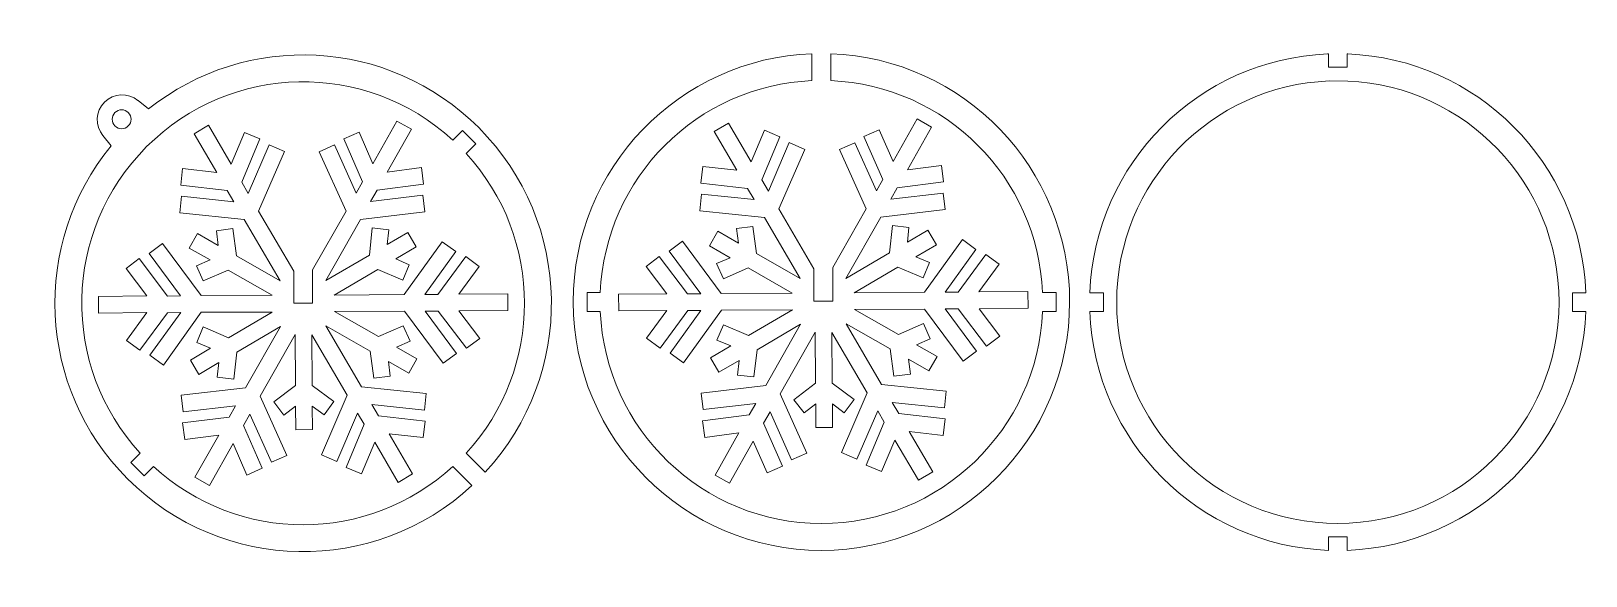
# Model space of a CAD drawing. Header units: centimetres. Extents: x -12.6 to 12.2, y -4.3 to 4.3.
import ezdxf

# ---------------------------------------------------------------- set-up
doc = ezdxf.new("R2010")
doc.units = ezdxf.units.CM
doc.header["$MEASUREMENT"] = 0
doc.layers.add('layer 1', color=7, linetype='Continuous')

msp = doc.modelspace()

# ---------------------------------------------------------------- linework, layer by layer
at = {"layer": 'layer 1', "color": 1, "lineweight": 9}
for points, knots in [([(-10.68453, 3.07868), (-9.1348, 4.3157), (-6.86975, 4.21704), (-5.43461, 2.78191), (-5.43461, 2.78191), (-3.9286, 1.2759), (-3.89417, -1.14409), (-5.33075, -2.69224), (-5.33075, -2.69224), (-5.33075, -2.69224), (-5.63326, -2.38974), (-5.63326, -2.38974), (-5.63326, -2.38974), (-4.39685, -1.04507), (-4.39719, 1.02805), (-5.6343, 2.37229), (-5.6343, 2.37229), (-5.6343, 2.37229), (-5.48022, 2.52637), (-5.48022, 2.52637), (-5.48022, 2.52637), (-5.48022, 2.52637), (-5.69235, 2.7385), (-5.69235, 2.7385), (-5.69235, 2.7385), (-5.69235, 2.7385), (-5.84653, 2.58432), (-5.84653, 2.58432), (-5.84653, 2.58432), (-7.22753, 3.85302), (-9.37607, 3.81826), (-10.71472, 2.4796), (-10.71472, 2.4796), (-12.05338, 1.14094), (-12.08815, -1.0076), (-10.81945, -2.38859), (-10.81945, -2.38859), (-10.81945, -2.38859), (-10.96795, -2.5371), (-10.96795, -2.5371), (-10.96795, -2.5371), (-10.96795, -2.5371), (-10.75582, -2.74923), (-10.75582, -2.74923), (-10.75582, -2.74923), (-10.75582, -2.74923), (-10.60742, -2.60083), (-10.60742, -2.60083), (-10.60742, -2.60083), (-9.26317, -3.83794), (-7.19006, -3.83828), (-5.84539, -2.60187), (-5.84539, -2.60187), (-5.84539, -2.60187), (-5.54288, -2.90437), (-5.54288, -2.90437), (-5.54288, -2.90437), (-7.09103, -4.34095), (-9.51103, -4.30652), (-11.01703, -2.80051), (-11.01703, -2.80051), (-12.46588, -1.35167), (-12.55252, 0.94301), (-11.27791, 2.4936), (-11.27791, 2.4936), (-11.27791, 2.4936), (-11.40962, 2.65586), (-11.40962, 2.65586), (-11.40962, 2.65586), (-11.40962, 2.65586), (-11.4096, 2.65589), (-11.4096, 2.65589), (-11.4096, 2.65589), (-11.53828, 2.81096), (-11.52998, 3.0414), (-11.38465, 3.18672), (-11.38465, 3.18672), (-11.23933, 3.33204), (-11.0089, 3.34034), (-10.85382, 3.21166), (-10.85382, 3.21166), (-10.85382, 3.21166), (-10.85138, 3.21411), (-10.85138, 3.21411), (-10.85138, 3.21411), (-10.85138, 3.21411), (-10.68453, 3.07868), (-10.68453, 3.07868)], [0, 0, 0, 0, 0.04347826, 0.04347826, 0.04347826, 0.04347826, 0.08695652, 0.08695652, 0.08695652, 0.08695652, 0.13043478, 0.13043478, 0.13043478, 0.13043478, 0.17391304, 0.17391304, 0.17391304, 0.17391304, 0.2173913, 0.2173913, 0.2173913, 0.2173913, 0.26086957, 0.26086957, 0.26086957, 0.26086957, 0.30434783, 0.30434783, 0.30434783, 0.30434783, 0.34782609, 0.34782609, 0.34782609, 0.34782609, 0.39130435, 0.39130435, 0.39130435, 0.39130435, 0.43478261, 0.43478261, 0.43478261, 0.43478261, 0.47826087, 0.47826087, 0.47826087, 0.47826087, 0.52173913, 0.52173913, 0.52173913, 0.52173913, 0.56521739, 0.56521739, 0.56521739, 0.56521739, 0.60869565, 0.60869565, 0.60869565, 0.60869565, 0.65217391, 0.65217391, 0.65217391, 0.65217391, 0.69565217, 0.69565217, 0.69565217, 0.69565217, 0.73913043, 0.73913043, 0.73913043, 0.73913043, 0.7826087, 0.7826087, 0.7826087, 0.7826087, 0.82608696, 0.82608696, 0.82608696, 0.82608696, 0.86956522, 0.86956522, 0.86956522, 0.86956522, 0.91304348, 0.91304348, 0.91304348, 0.91304348, 1, 1, 1, 1]), ([(0.0157, -3.93508), (2.19577, -3.93508), (3.96307, -2.16778), (3.96307, 0.01228), (3.96307, 0.01228), (3.96307, 2.1421), (2.27623, 3.87764), (0.1657, 3.95653), (0.1657, 3.95653), (0.1657, 3.95653), (0.1657, 3.52873), (0.1657, 3.52873), (0.1657, 3.52873), (1.9908, 3.45218), (3.45647, 1.98602), (3.53223, 0.16072), (3.53223, 0.16072), (3.53223, 0.16072), (3.75013, 0.16072), (3.75013, 0.16072), (3.75013, 0.16072), (3.75013, 0.16072), (3.75013, -0.13928), (3.75013, -0.13928), (3.75013, -0.13928), (3.75013, -0.13928), (3.53208, -0.13928), (3.53208, -0.13928), (3.53208, -0.13928), (3.45267, -2.0129), (1.90885, -3.50755), (0.0157, -3.50755), (0.0157, -3.50755), (-1.87745, -3.50755), (-3.42126, -2.0129), (-3.50068, -0.13928), (-3.50068, -0.13928), (-3.50068, -0.13928), (-3.7107, -0.13928), (-3.7107, -0.13928), (-3.7107, -0.13928), (-3.7107, -0.13928), (-3.7107, 0.16072), (-3.7107, 0.16072), (-3.7107, 0.16072), (-3.7107, 0.16072), (-3.50083, 0.16072), (-3.50083, 0.16072), (-3.50083, 0.16072), (-3.42507, 1.98602), (-1.95939, 3.45218), (-0.1343, 3.52873), (-0.1343, 3.52873), (-0.1343, 3.52873), (-0.1343, 3.95653), (-0.1343, 3.95653), (-0.1343, 3.95653), (-2.24482, 3.87764), (-3.93167, 2.1421), (-3.93167, 0.01228), (-3.93167, 0.01228), (-3.93167, -2.16778), (-2.16437, -3.93508), (0.0157, -3.93508)], [0, 0, 0, 0, 0.05882353, 0.05882353, 0.05882353, 0.05882353, 0.11764706, 0.11764706, 0.11764706, 0.11764706, 0.17647059, 0.17647059, 0.17647059, 0.17647059, 0.23529412, 0.23529412, 0.23529412, 0.23529412, 0.29411765, 0.29411765, 0.29411765, 0.29411765, 0.35294118, 0.35294118, 0.35294118, 0.35294118, 0.41176471, 0.41176471, 0.41176471, 0.41176471, 0.47058824, 0.47058824, 0.47058824, 0.47058824, 0.52941176, 0.52941176, 0.52941176, 0.52941176, 0.58823529, 0.58823529, 0.58823529, 0.58823529, 0.64705882, 0.64705882, 0.64705882, 0.64705882, 0.70588235, 0.70588235, 0.70588235, 0.70588235, 0.76470588, 0.76470588, 0.76470588, 0.76470588, 0.82352941, 0.82352941, 0.82352941, 0.82352941, 0.88235294, 0.88235294, 0.88235294, 0.88235294, 1, 1, 1, 1]), ([(4.28439, 0.15913), (4.36122, 2.21481), (6.00984, 3.86799), (8.06345, 3.9526), (8.06345, 3.9526), (8.06345, 3.9526), (8.06328, 3.95283), (8.06328, 3.95283), (8.06328, 3.95283), (8.06328, 3.95283), (8.06841, 3.95283), (8.06841, 3.95283), (8.06841, 3.95283), (8.06841, 3.95283), (8.07866, 3.95335), (8.07866, 3.95335), (8.07866, 3.95335), (8.07866, 3.95335), (8.07866, 3.74222), (8.07866, 3.74222), (8.07866, 3.74222), (8.07866, 3.74222), (8.37866, 3.74222), (8.37866, 3.74222), (8.37866, 3.74222), (8.37866, 3.74222), (8.37866, 3.95302), (8.37866, 3.95302), (8.37866, 3.95302), (8.37866, 3.95302), (8.38892, 3.95303), (8.38892, 3.95303), (8.38892, 3.95303), (10.44485, 3.8709), (12.09604, 2.21649), (12.17293, 0.15913), (12.17293, 0.15913), (12.17293, 0.15913), (11.96175, 0.15913), (11.96175, 0.15913), (11.96175, 0.15913), (11.96175, 0.15913), (11.96175, -0.14087), (11.96175, -0.14087), (11.96175, -0.14087), (11.96175, -0.14087), (12.17293, -0.14087), (12.17293, -0.14087), (12.17293, -0.14087), (12.09588, -2.20161), (10.43934, -3.85806), (8.37866, -3.93508), (8.37866, -3.93508), (8.37866, -3.93508), (8.37866, -3.7186), (8.37866, -3.7186), (8.37866, -3.7186), (8.37866, -3.7186), (8.07866, -3.7186), (8.07866, -3.7186), (8.07866, -3.7186), (8.07866, -3.7186), (8.07866, -3.93508), (8.07866, -3.93508), (8.07866, -3.93508), (6.01798, -3.85806), (4.36144, -2.20161), (4.28439, -0.14087), (4.28439, -0.14087), (4.28439, -0.14087), (4.50092, -0.14087), (4.50092, -0.14087), (4.50092, -0.14087), (4.50092, -0.14087), (4.50092, 0.15913), (4.50092, 0.15913), (4.50092, 0.15913), (4.50092, 0.15913), (4.28439, 0.15913), (4.28439, 0.15913)], [0, 0, 0, 0, 0.04761905, 0.04761905, 0.04761905, 0.04761905, 0.0952381, 0.0952381, 0.0952381, 0.0952381, 0.14285714, 0.14285714, 0.14285714, 0.14285714, 0.19047619, 0.19047619, 0.19047619, 0.19047619, 0.23809524, 0.23809524, 0.23809524, 0.23809524, 0.28571429, 0.28571429, 0.28571429, 0.28571429, 0.33333333, 0.33333333, 0.33333333, 0.33333333, 0.38095238, 0.38095238, 0.38095238, 0.38095238, 0.42857143, 0.42857143, 0.42857143, 0.42857143, 0.47619048, 0.47619048, 0.47619048, 0.47619048, 0.52380952, 0.52380952, 0.52380952, 0.52380952, 0.57142857, 0.57142857, 0.57142857, 0.57142857, 0.61904762, 0.61904762, 0.61904762, 0.61904762, 0.66666667, 0.66666667, 0.66666667, 0.66666667, 0.71428571, 0.71428571, 0.71428571, 0.71428571, 0.76190476, 0.76190476, 0.76190476, 0.76190476, 0.80952381, 0.80952381, 0.80952381, 0.80952381, 0.85714286, 0.85714286, 0.85714286, 0.85714286, 0.9047619, 0.9047619, 0.9047619, 0.9047619, 1, 1, 1, 1]), ([(8.38892, 3.52261), (8.38892, 3.52261), (8.08892, 3.52338), (8.08892, 3.52338), (8.08892, 3.52338), (6.21126, 3.44998), (4.71143, 1.90491), (4.71143, 0.00917), (4.71143, 0.00917), (4.71143, -1.9334), (6.28619, -3.50807), (8.22866, -3.50807), (8.22866, -3.50807), (10.17113, -3.50807), (11.74589, -1.9334), (11.74589, 0.00917), (11.74589, 0.00917), (11.74589, 1.89801), (10.25698, 3.43881), (8.38892, 3.52261)], [0, 0, 0, 0, 0.16666667, 0.16666667, 0.16666667, 0.16666667, 0.33333333, 0.33333333, 0.33333333, 0.33333333, 0.5, 0.5, 0.5, 0.5, 0.66666667, 0.66666667, 0.66666667, 0.66666667, 1, 1, 1, 1]), ([(-11.21913, 3.02119), (-11.1604, 3.07992), (-11.06518, 3.07992), (-11.00645, 3.02119), (-11.00645, 3.02119), (-10.94772, 2.96247), (-10.94772, 2.86724), (-11.00645, 2.80851), (-11.00645, 2.80851), (-11.06518, 2.74979), (-11.1604, 2.74979), (-11.21913, 2.80851), (-11.21913, 2.80851), (-11.27786, 2.86724), (-11.27786, 2.96247), (-11.21913, 3.02119)], [0, 0, 0, 0, 0.2, 0.2, 0.2, 0.2, 0.4, 0.4, 0.4, 0.4, 0.6, 0.6, 0.6, 0.6, 1, 1, 1, 1]), ([(-6.73469, 2.8867), (-6.73469, 2.8867), (-7.11662, 2.20888), (-7.11662, 2.20888), (-7.11662, 2.20888), (-7.11662, 2.20888), (-7.33582, 2.71074), (-7.33582, 2.71074), (-7.33582, 2.71074), (-7.33582, 2.71074), (-7.58092, 2.60458), (-7.58092, 2.60458), (-7.58092, 2.60458), (-7.58092, 2.60458), (-7.28125, 1.92098), (-7.28125, 1.92098), (-7.28125, 1.92098), (-7.28125, 1.92098), (-7.38224, 1.7417), (-7.38224, 1.7417), (-7.38224, 1.7417), (-7.38224, 1.7417), (-7.72658, 2.50802), (-7.72658, 2.50802), (-7.72658, 2.50802), (-7.72658, 2.50802), (-7.96982, 2.39905), (-7.96982, 2.39905), (-7.96982, 2.39905), (-7.96982, 2.39905), (-7.54419, 1.45547), (-7.54419, 1.45547), (-7.54419, 1.45547), (-7.54419, 1.45547), (-8.07577, 0.52245), (-8.07577, 0.52245), (-8.07577, 0.52245), (-8.07577, 0.52245), (-8.07577, -0.00934), (-8.07577, -0.00934), (-8.07577, -0.00934), (-8.07577, -0.00934), (-8.37577, -0.00934), (-8.37577, -0.00934), (-8.37577, -0.00934), (-8.37577, -0.00934), (-8.37577, 0.50331), (-8.37577, 0.50331), (-8.37577, 0.50331), (-8.37577, 0.50331), (-8.93371, 1.45514), (-8.93371, 1.45514), (-8.93371, 1.45514), (-8.93371, 1.45514), (-8.52217, 2.40178), (-8.52217, 2.40178), (-8.52217, 2.40178), (-8.52217, 2.40178), (-8.76853, 2.50883), (-8.76853, 2.50883), (-8.76853, 2.50883), (-8.76853, 2.50883), (-9.09902, 1.73716), (-9.09902, 1.73716), (-9.09902, 1.73716), (-9.09902, 1.73716), (-9.20381, 1.91594), (-9.20381, 1.91594), (-9.20381, 1.91594), (-9.20381, 1.91594), (-8.9167, 2.60199), (-8.9167, 2.60199), (-8.9167, 2.60199), (-8.9167, 2.60199), (-9.1614, 2.70625), (-9.1614, 2.70625), (-9.1614, 2.70625), (-9.1614, 2.70625), (-9.37242, 2.20359), (-9.37242, 2.20359), (-9.37242, 2.20359), (-9.37242, 2.20359), (-9.73301, 2.81874), (-9.73301, 2.81874), (-9.73301, 2.81874), (-9.73301, 2.81874), (-9.96166, 2.68472), (-9.96166, 2.68472), (-9.96166, 2.68472), (-9.96166, 2.68472), (-9.60107, 2.06957), (-9.60107, 2.06957), (-9.60107, 2.06957), (-9.60107, 2.06957), (-10.14282, 2.13098), (-10.14282, 2.13098), (-10.14282, 2.13098), (-10.14282, 2.13098), (-10.1714, 1.86652), (-10.1714, 1.86652), (-10.1714, 1.86652), (-10.1714, 1.86652), (-9.43246, 1.78192), (-9.43246, 1.78192), (-9.43246, 1.78192), (-9.43246, 1.78192), (-9.32766, 1.60313), (-9.32766, 1.60313), (-9.32766, 1.60313), (-9.32766, 1.60313), (-10.16258, 1.69168), (-10.16258, 1.69168), (-10.16258, 1.69168), (-10.16258, 1.69168), (-10.18665, 1.42612), (-10.18665, 1.42612), (-10.18665, 1.42612), (-10.18665, 1.42612), (-9.16235, 1.32111), (-9.16235, 1.32111), (-9.16235, 1.32111), (-9.16235, 1.32111), (-8.59273, 0.34934), (-8.59273, 0.34934), (-8.59273, 0.34934), (-8.59273, 0.34934), (-9.286, 0.74586), (-9.286, 0.74586), (-9.286, 0.74586), (-9.286, 0.74586), (-9.34398, 1.17712), (-9.34398, 1.17712), (-9.34398, 1.17712), (-9.34398, 1.17712), (-9.6055, 1.14391), (-9.6055, 1.14391), (-9.6055, 1.14391), (-9.6055, 1.14391), (-9.57662, 0.9095), (-9.57662, 0.9095), (-9.57662, 0.9095), (-9.57662, 0.9095), (-9.9053, 1.09953), (-9.9053, 1.09953), (-9.9053, 1.09953), (-9.9053, 1.09953), (-10.03626, 0.8689), (-10.03626, 0.8689), (-10.03626, 0.8689), (-10.03626, 0.8689), (-9.70472, 0.68051), (-9.70472, 0.68051), (-9.70472, 0.68051), (-9.70472, 0.68051), (-9.92301, 0.58636), (-9.92301, 0.58636), (-9.92301, 0.58636), (-9.92301, 0.58636), (-9.81552, 0.34544), (-9.81552, 0.34544), (-9.81552, 0.34544), (-9.81552, 0.34544), (-9.41848, 0.51816), (-9.41848, 0.51816), (-9.41848, 0.51816), (-9.41848, 0.51816), (-8.71913, 0.11762), (-8.71913, 0.11762), (-8.71913, 0.11762), (-8.71913, 0.11762), (-9.84768, 0.11276), (-9.84768, 0.11276), (-9.84768, 0.11276), (-9.84768, 0.11276), (-10.46413, 0.94078), (-10.46413, 0.94078), (-10.46413, 0.94078), (-10.46413, 0.94078), (-10.67527, 0.78322), (-10.67527, 0.78322), (-10.67527, 0.78322), (-10.67527, 0.78322), (-10.17489, 0.10847), (-10.17489, 0.10847), (-10.17489, 0.10847), (-10.17489, 0.10847), (-10.38338, 0.10635), (-10.38338, 0.10635), (-10.38338, 0.10635), (-10.38338, 0.10635), (-10.83347, 0.70169), (-10.83347, 0.70169), (-10.83347, 0.70169), (-10.83347, 0.70169), (-11.04302, 0.54141), (-11.04302, 0.54141), (-11.04302, 0.54141), (-11.04302, 0.54141), (-10.71391, 0.10772), (-10.71391, 0.10772), (-10.71391, 0.10772), (-10.71391, 0.10772), (-11.48143, 0.1006), (-11.48143, 0.1006), (-11.48143, 0.1006), (-11.48143, 0.1006), (-11.47944, -0.16471), (-11.47944, -0.16471), (-11.47944, -0.16471), (-11.47944, -0.16471), (-10.71195, -0.15751), (-10.71195, -0.15751), (-10.71195, -0.15751), (-10.71195, -0.15751), (-11.0372, -0.59958), (-11.0372, -0.59958), (-11.0372, -0.59958), (-11.0372, -0.59958), (-10.82252, -0.75508), (-10.82252, -0.75508), (-10.82252, -0.75508), (-10.82252, -0.75508), (-10.38151, -0.15904), (-10.38151, -0.15904), (-10.38151, -0.15904), (-10.38151, -0.15904), (-10.17297, -0.15669), (-10.17297, -0.15669), (-10.17297, -0.15669), (-10.17297, -0.15669), (-10.66352, -0.83453), (-10.66352, -0.83453), (-10.66352, -0.83453), (-10.66352, -0.83453), (-10.44879, -0.99008), (-10.44879, -0.99008), (-10.44879, -0.99008), (-10.44879, -0.99008), (-9.84582, -0.1526), (-9.84582, -0.1526), (-9.84582, -0.1526), (-9.84582, -0.1526), (-8.71728, -0.14775), (-8.71728, -0.14775), (-8.71728, -0.14775), (-8.71728, -0.14775), (-9.41431, -0.55633), (-9.41431, -0.55633), (-9.41431, -0.55633), (-9.41431, -0.55633), (-9.81422, -0.38543), (-9.81422, -0.38543), (-9.81422, -0.38543), (-9.81422, -0.38543), (-9.91799, -0.6301), (-9.91799, -0.6301), (-9.91799, -0.6301), (-9.91799, -0.6301), (-9.69863, -0.72298), (-9.69863, -0.72298), (-9.69863, -0.72298), (-9.69863, -0.72298), (-10.0193, -0.91095), (-10.0193, -0.91095), (-10.0193, -0.91095), (-10.0193, -0.91095), (-9.8851, -1.13988), (-9.8851, -1.13988), (-9.8851, -1.13988), (-9.8851, -1.13988), (-9.56443, -0.95192), (-9.56443, -0.95192), (-9.56443, -0.95192), (-9.56443, -0.95192), (-9.59223, -1.18584), (-9.59223, -1.18584), (-9.59223, -1.18584), (-9.59223, -1.18584), (-9.32806, -1.21481), (-9.32806, -1.21481), (-9.32806, -1.21481), (-9.32806, -1.21481), (-9.28012, -0.78527), (-9.28012, -0.78527), (-9.28012, -0.78527), (-9.28012, -0.78527), (-8.58585, -0.37831), (-8.58585, -0.37831), (-8.58585, -0.37831), (-8.58585, -0.37831), (-9.14193, -1.35342), (-9.14193, -1.35342), (-9.14193, -1.35342), (-9.14193, -1.35342), (-10.16723, -1.47041), (-10.16723, -1.47041), (-10.16723, -1.47041), (-10.16723, -1.47041), (-10.13642, -1.73376), (-10.13642, -1.73376), (-10.13642, -1.73376), (-10.13642, -1.73376), (-9.30096, -1.63797), (-9.30096, -1.63797), (-9.30096, -1.63797), (-9.30096, -1.63797), (-9.40474, -1.81889), (-9.40474, -1.81889), (-9.40474, -1.81889), (-9.40474, -1.81889), (-10.14483, -1.91122), (-10.14483, -1.91122), (-10.14483, -1.91122), (-10.14483, -1.91122), (-10.10966, -2.17578), (-10.10966, -2.17578), (-10.10966, -2.17578), (-10.10966, -2.17578), (-9.56663, -2.10508), (-9.56663, -2.10508), (-9.56663, -2.10508), (-9.56663, -2.10508), (-9.94614, -2.77413), (-9.94614, -2.77413), (-9.94614, -2.77413), (-9.94614, -2.77413), (-9.7156, -2.90537), (-9.7156, -2.90537), (-9.7156, -2.90537), (-9.7156, -2.90537), (-9.33892, -2.23799), (-9.33892, -2.23799), (-9.33892, -2.23799), (-9.33892, -2.23799), (-9.11968, -2.73983), (-9.11968, -2.73983), (-9.11968, -2.73983), (-9.11968, -2.73983), (-8.8763, -2.63104), (-8.8763, -2.63104), (-8.8763, -2.63104), (-8.8763, -2.63104), (-9.17421, -1.95013), (-9.17421, -1.95013), (-9.17421, -1.95013), (-9.17421, -1.95013), (-9.07327, -1.77089), (-9.07327, -1.77089), (-9.07327, -1.77089), (-9.07327, -1.77089), (-8.73062, -2.53436), (-8.73062, -2.53436), (-8.73062, -2.53436), (-8.73062, -2.53436), (-8.48727, -2.42553), (-8.48727, -2.42553), (-8.48727, -2.42553), (-8.48727, -2.42553), (-8.91137, -1.48459), (-8.91137, -1.48459), (-8.91137, -1.48459), (-8.91137, -1.48459), (-8.35407, -0.50518), (-8.35407, -0.50518), (-8.35407, -0.50518), (-8.35407, -0.50518), (-8.34741, -1.31543), (-8.34741, -1.31543), (-8.34741, -1.31543), (-8.34741, -1.31543), (-8.69209, -1.57752), (-8.69209, -1.57752), (-8.69209, -1.57752), (-8.69209, -1.57752), (-8.53161, -1.78737), (-8.53161, -1.78737), (-8.53161, -1.78737), (-8.53161, -1.78737), (-8.3456, -1.64462), (-8.3456, -1.64462), (-8.3456, -1.64462), (-8.3456, -1.64462), (-8.34367, -2.01864), (-8.34367, -2.01864), (-8.34367, -2.01864), (-8.34367, -2.01864), (-8.07849, -2.017), (-8.07849, -2.017), (-8.07849, -2.017), (-8.07849, -2.017), (-8.08043, -1.64299), (-8.08043, -1.64299), (-8.08043, -1.64299), (-8.08043, -1.64299), (-7.89275, -1.78441), (-7.89275, -1.78441), (-7.89275, -1.78441), (-7.89275, -1.78441), (-7.73601, -1.57247), (-7.73601, -1.57247), (-7.73601, -1.57247), (-7.73601, -1.57247), (-8.08238, -1.31388), (-8.08238, -1.31388), (-8.08238, -1.31388), (-8.08238, -1.31388), (-8.09019, -0.50799), (-8.09019, -0.50799), (-8.09019, -0.50799), (-8.09019, -0.50799), (-7.52703, -1.46874), (-7.52703, -1.46874), (-7.52703, -1.46874), (-7.52703, -1.46874), (-7.93424, -2.41648), (-7.93424, -2.41648), (-7.93424, -2.41648), (-7.93424, -2.41648), (-7.69244, -2.52236), (-7.69244, -2.52236), (-7.69244, -2.52236), (-7.69244, -2.52236), (-7.36007, -1.75358), (-7.36007, -1.75358), (-7.36007, -1.75358), (-7.36007, -1.75358), (-7.25533, -1.93226), (-7.25533, -1.93226), (-7.25533, -1.93226), (-7.25533, -1.93226), (-7.5425, -2.61838), (-7.5425, -2.61838), (-7.5425, -2.61838), (-7.5425, -2.61838), (-7.29944, -2.71982), (-7.29944, -2.71982), (-7.29944, -2.71982), (-7.29944, -2.71982), (-7.08837, -2.2171), (-7.08837, -2.2171), (-7.08837, -2.2171), (-7.08837, -2.2171), (-6.71417, -2.85549), (-6.71417, -2.85549), (-6.71417, -2.85549), (-6.71417, -2.85549), (-6.48552, -2.72147), (-6.48552, -2.72147), (-6.48552, -2.72147), (-6.48552, -2.72147), (-6.85972, -2.08308), (-6.85972, -2.08308), (-6.85972, -2.08308), (-6.85972, -2.08308), (-6.31802, -2.14453), (-6.31802, -2.14453), (-6.31802, -2.14453), (-6.31802, -2.14453), (-6.28779, -1.88293), (-6.28779, -1.88293), (-6.28779, -1.88293), (-6.28779, -1.88293), (-7.02669, -1.79823), (-7.02669, -1.79823), (-7.02669, -1.79823), (-7.02669, -1.79823), (-7.13143, -1.61955), (-7.13143, -1.61955), (-7.13143, -1.61955), (-7.13143, -1.61955), (-6.29839, -1.70522), (-6.29839, -1.70522), (-6.29839, -1.70522), (-6.29839, -1.70522), (-6.26976, -1.44082), (-6.26976, -1.44082), (-6.26976, -1.44082), (-6.26976, -1.44082), (-7.29838, -1.33471), (-7.29838, -1.33471), (-7.29838, -1.33471), (-7.29838, -1.33471), (-7.8648, -0.36842), (-7.8648, -0.36842), (-7.8648, -0.36842), (-7.8648, -0.36842), (-7.16111, -0.77012), (-7.16111, -0.77012), (-7.16111, -0.77012), (-7.16111, -0.77012), (-7.10299, -1.20141), (-7.10299, -1.20141), (-7.10299, -1.20141), (-7.10299, -1.20141), (-6.84155, -1.16822), (-6.84155, -1.16822), (-6.84155, -1.16822), (-6.84155, -1.16822), (-6.87041, -0.93371), (-6.87041, -0.93371), (-6.87041, -0.93371), (-6.87041, -0.93371), (-6.54781, -1.11977), (-6.54781, -1.11977), (-6.54781, -1.11977), (-6.54781, -1.11977), (-6.41698, -0.88928), (-6.41698, -0.88928), (-6.41698, -0.88928), (-6.41698, -0.88928), (-6.74237, -0.70486), (-6.74237, -0.70486), (-6.74237, -0.70486), (-6.74237, -0.70486), (-6.52408, -0.61062), (-6.52408, -0.61062), (-6.52408, -0.61062), (-6.52408, -0.61062), (-6.63331, -0.36692), (-6.63331, -0.36692), (-6.63331, -0.36692), (-6.63331, -0.36692), (-7.03025, -0.53964), (-7.03025, -0.53964), (-7.03025, -0.53964), (-7.03025, -0.53964), (-7.72797, -0.14189), (-7.72797, -0.14189), (-7.72797, -0.14189), (-7.72797, -0.14189), (-6.61547, -0.13516), (-6.61547, -0.13516), (-6.61547, -0.13516), (-6.61547, -0.13516), (-5.99897, -0.96323), (-5.99897, -0.96323), (-5.99897, -0.96323), (-5.99897, -0.96323), (-5.78788, -0.80559), (-5.78788, -0.80559), (-5.78788, -0.80559), (-5.78788, -0.80559), (-6.28656, -0.13376), (-6.28656, -0.13376), (-6.28656, -0.13376), (-6.28656, -0.13376), (-6.08089, -0.13319), (-6.08089, -0.13319), (-6.08089, -0.13319), (-6.08089, -0.13319), (-5.62971, -0.72419), (-5.62971, -0.72419), (-5.62971, -0.72419), (-5.62971, -0.72419), (-5.41853, -0.56668), (-5.41853, -0.56668), (-5.41853, -0.56668), (-5.41853, -0.56668), (-5.74922, -0.13009), (-5.74922, -0.13009), (-5.74922, -0.13009), (-5.74922, -0.13009), (-4.97009, -0.12371), (-4.97009, -0.12371), (-4.97009, -0.12371), (-4.97009, -0.12371), (-4.97196, 0.14157), (-4.97196, 0.14157), (-4.97196, 0.14157), (-4.97196, 0.14157), (-5.75125, 0.1351), (-5.75125, 0.1351), (-5.75125, 0.1351), (-5.75125, 0.1351), (-5.42863, 0.57557), (-5.42863, 0.57557), (-5.42863, 0.57557), (-5.42863, 0.57557), (-5.64058, 0.73274), (-5.64058, 0.73274), (-5.64058, 0.73274), (-5.64058, 0.73274), (-6.08291, 0.132), (-6.08291, 0.132), (-6.08291, 0.132), (-6.08291, 0.132), (-6.28855, 0.13153), (-6.28855, 0.13153), (-6.28855, 0.13153), (-6.28855, 0.13153), (-5.79954, 0.81212), (-5.79954, 0.81212), (-5.79954, 0.81212), (-5.79954, 0.81212), (-6.01438, 0.96761), (-6.01438, 0.96761), (-6.01438, 0.96761), (-6.01438, 0.96761), (-6.61743, 0.13009), (-6.61743, 0.13009), (-6.61743, 0.13009), (-6.61743, 0.13009), (-7.73259, 0.12185), (-7.73259, 0.12185), (-7.73259, 0.12185), (-7.73259, 0.12185), (-7.03835, 0.52879), (-7.03835, 0.52879), (-7.03835, 0.52879), (-7.03835, 0.52879), (-6.64019, 0.36073), (-6.64019, 0.36073), (-6.64019, 0.36073), (-6.64019, 0.36073), (-6.53912, 0.60379), (-6.53912, 0.60379), (-6.53912, 0.60379), (-6.53912, 0.60379), (-6.75395, 0.69549), (-6.75395, 0.69549), (-6.75395, 0.69549), (-6.75395, 0.69549), (-6.42771, 0.88672), (-6.42771, 0.88672), (-6.42771, 0.88672), (-6.42771, 0.88672), (-6.56191, 1.11565), (-6.56191, 1.11565), (-6.56191, 1.11565), (-6.56191, 1.11565), (-6.88814, 0.92443), (-6.88814, 0.92443), (-6.88814, 0.92443), (-6.88814, 0.92443), (-6.86488, 1.15953), (-6.86488, 1.15953), (-6.86488, 1.15953), (-6.86488, 1.15953), (-7.12635, 1.19011), (-7.12635, 1.19011), (-7.12635, 1.19011), (-7.12635, 1.19011), (-7.17254, 0.75772), (-7.17254, 0.75772), (-7.17254, 0.75772), (-7.17254, 0.75772), (-7.86679, 0.35078), (-7.86679, 0.35078), (-7.86679, 0.35078), (-7.86679, 0.35078), (-7.31354, 1.32418), (-7.31354, 1.32418), (-7.31354, 1.32418), (-7.31354, 1.32418), (-6.28984, 1.44403), (-6.28984, 1.44403), (-6.28984, 1.44403), (-6.28984, 1.44403), (-6.32068, 1.70729), (-6.32068, 1.70729), (-6.32068, 1.70729), (-6.32068, 1.70729), (-7.15449, 1.60882), (-7.15449, 1.60882), (-7.15449, 1.60882), (-7.15449, 1.60882), (-7.05077, 1.7897), (-7.05077, 1.7897), (-7.05077, 1.7897), (-7.05077, 1.7897), (-6.31232, 1.88481), (-6.31232, 1.88481), (-6.31232, 1.88481), (-6.31232, 1.88481), (-6.34596, 2.14659), (-6.34596, 2.14659), (-6.34596, 2.14659), (-6.34596, 2.14659), (-6.88893, 2.07598), (-6.88893, 2.07598), (-6.88893, 2.07598), (-6.88893, 2.07598), (-6.50414, 2.75548), (-6.50414, 2.75548), (-6.50414, 2.75548), (-6.50414, 2.75548), (-6.73469, 2.8867), (-6.73469, 2.8867)], [0, 0, 0, 0, 0.00578035, 0.00578035, 0.00578035, 0.00578035, 0.01156069, 0.01156069, 0.01156069, 0.01156069, 0.01734104, 0.01734104, 0.01734104, 0.01734104, 0.02312139, 0.02312139, 0.02312139, 0.02312139, 0.02890173, 0.02890173, 0.02890173, 0.02890173, 0.03468208, 0.03468208, 0.03468208, 0.03468208, 0.04046243, 0.04046243, 0.04046243, 0.04046243, 0.04624277, 0.04624277, 0.04624277, 0.04624277, 0.05202312, 0.05202312, 0.05202312, 0.05202312, 0.05780347, 0.05780347, 0.05780347, 0.05780347, 0.06358382, 0.06358382, 0.06358382, 0.06358382, 0.06936416, 0.06936416, 0.06936416, 0.06936416, 0.07514451, 0.07514451, 0.07514451, 0.07514451, 0.08092486, 0.08092486, 0.08092486, 0.08092486, 0.0867052, 0.0867052, 0.0867052, 0.0867052, 0.09248555, 0.09248555, 0.09248555, 0.09248555, 0.0982659, 0.0982659, 0.0982659, 0.0982659, 0.10404624, 0.10404624, 0.10404624, 0.10404624, 0.10982659, 0.10982659, 0.10982659, 0.10982659, 0.11560694, 0.11560694, 0.11560694, 0.11560694, 0.12138728, 0.12138728, 0.12138728, 0.12138728, 0.12716763, 0.12716763, 0.12716763, 0.12716763, 0.13294798, 0.13294798, 0.13294798, 0.13294798, 0.13872832, 0.13872832, 0.13872832, 0.13872832, 0.14450867, 0.14450867, 0.14450867, 0.14450867, 0.15028902, 0.15028902, 0.15028902, 0.15028902, 0.15606936, 0.15606936, 0.15606936, 0.15606936, 0.16184971, 0.16184971, 0.16184971, 0.16184971, 0.16763006, 0.16763006, 0.16763006, 0.16763006, 0.1734104, 0.1734104, 0.1734104, 0.1734104, 0.17919075, 0.17919075, 0.17919075, 0.17919075, 0.1849711, 0.1849711, 0.1849711, 0.1849711, 0.19075145, 0.19075145, 0.19075145, 0.19075145, 0.19653179, 0.19653179, 0.19653179, 0.19653179, 0.20231214, 0.20231214, 0.20231214, 0.20231214, 0.20809249, 0.20809249, 0.20809249, 0.20809249, 0.21387283, 0.21387283, 0.21387283, 0.21387283, 0.21965318, 0.21965318, 0.21965318, 0.21965318, 0.22543353, 0.22543353, 0.22543353, 0.22543353, 0.23121387, 0.23121387, 0.23121387, 0.23121387, 0.23699422, 0.23699422, 0.23699422, 0.23699422, 0.24277457, 0.24277457, 0.24277457, 0.24277457, 0.24855491, 0.24855491, 0.24855491, 0.24855491, 0.25433526, 0.25433526, 0.25433526, 0.25433526, 0.26011561, 0.26011561, 0.26011561, 0.26011561, 0.26589595, 0.26589595, 0.26589595, 0.26589595, 0.2716763, 0.2716763, 0.2716763, 0.2716763, 0.27745665, 0.27745665, 0.27745665, 0.27745665, 0.28323699, 0.28323699, 0.28323699, 0.28323699, 0.28901734, 0.28901734, 0.28901734, 0.28901734, 0.29479769, 0.29479769, 0.29479769, 0.29479769, 0.30057803, 0.30057803, 0.30057803, 0.30057803, 0.30635838, 0.30635838, 0.30635838, 0.30635838, 0.31213873, 0.31213873, 0.31213873, 0.31213873, 0.31791908, 0.31791908, 0.31791908, 0.31791908, 0.32369942, 0.32369942, 0.32369942, 0.32369942, 0.32947977, 0.32947977, 0.32947977, 0.32947977, 0.33526012, 0.33526012, 0.33526012, 0.33526012, 0.34104046, 0.34104046, 0.34104046, 0.34104046, 0.34682081, 0.34682081, 0.34682081, 0.34682081, 0.35260116, 0.35260116, 0.35260116, 0.35260116, 0.3583815, 0.3583815, 0.3583815, 0.3583815, 0.36416185, 0.36416185, 0.36416185, 0.36416185, 0.3699422, 0.3699422, 0.3699422, 0.3699422, 0.37572254, 0.37572254, 0.37572254, 0.37572254, 0.38150289, 0.38150289, 0.38150289, 0.38150289, 0.38728324, 0.38728324, 0.38728324, 0.38728324, 0.39306358, 0.39306358, 0.39306358, 0.39306358, 0.39884393, 0.39884393, 0.39884393, 0.39884393, 0.40462428, 0.40462428, 0.40462428, 0.40462428, 0.41040462, 0.41040462, 0.41040462, 0.41040462, 0.41618497, 0.41618497, 0.41618497, 0.41618497, 0.42196532, 0.42196532, 0.42196532, 0.42196532, 0.42774566, 0.42774566, 0.42774566, 0.42774566, 0.43352601, 0.43352601, 0.43352601, 0.43352601, 0.43930636, 0.43930636, 0.43930636, 0.43930636, 0.44508671, 0.44508671, 0.44508671, 0.44508671, 0.45086705, 0.45086705, 0.45086705, 0.45086705, 0.4566474, 0.4566474, 0.4566474, 0.4566474, 0.46242775, 0.46242775, 0.46242775, 0.46242775, 0.46820809, 0.46820809, 0.46820809, 0.46820809, 0.47398844, 0.47398844, 0.47398844, 0.47398844, 0.47976879, 0.47976879, 0.47976879, 0.47976879, 0.48554913, 0.48554913, 0.48554913, 0.48554913, 0.49132948, 0.49132948, 0.49132948, 0.49132948, 0.49710983, 0.49710983, 0.49710983, 0.49710983, 0.50289017, 0.50289017, 0.50289017, 0.50289017, 0.50867052, 0.50867052, 0.50867052, 0.50867052, 0.51445087, 0.51445087, 0.51445087, 0.51445087, 0.52023121, 0.52023121, 0.52023121, 0.52023121, 0.52601156, 0.52601156, 0.52601156, 0.52601156, 0.53179191, 0.53179191, 0.53179191, 0.53179191, 0.53757225, 0.53757225, 0.53757225, 0.53757225, 0.5433526, 0.5433526, 0.5433526, 0.5433526, 0.54913295, 0.54913295, 0.54913295, 0.54913295, 0.55491329, 0.55491329, 0.55491329, 0.55491329, 0.56069364, 0.56069364, 0.56069364, 0.56069364, 0.56647399, 0.56647399, 0.56647399, 0.56647399, 0.57225434, 0.57225434, 0.57225434, 0.57225434, 0.57803468, 0.57803468, 0.57803468, 0.57803468, 0.58381503, 0.58381503, 0.58381503, 0.58381503, 0.58959538, 0.58959538, 0.58959538, 0.58959538, 0.59537572, 0.59537572, 0.59537572, 0.59537572, 0.60115607, 0.60115607, 0.60115607, 0.60115607, 0.60693642, 0.60693642, 0.60693642, 0.60693642, 0.61271676, 0.61271676, 0.61271676, 0.61271676, 0.61849711, 0.61849711, 0.61849711, 0.61849711, 0.62427746, 0.62427746, 0.62427746, 0.62427746, 0.6300578, 0.6300578, 0.6300578, 0.6300578, 0.63583815, 0.63583815, 0.63583815, 0.63583815, 0.6416185, 0.6416185, 0.6416185, 0.6416185, 0.64739884, 0.64739884, 0.64739884, 0.64739884, 0.65317919, 0.65317919, 0.65317919, 0.65317919, 0.65895954, 0.65895954, 0.65895954, 0.65895954, 0.66473988, 0.66473988, 0.66473988, 0.66473988, 0.67052023, 0.67052023, 0.67052023, 0.67052023, 0.67630058, 0.67630058, 0.67630058, 0.67630058, 0.68208092, 0.68208092, 0.68208092, 0.68208092, 0.68786127, 0.68786127, 0.68786127, 0.68786127, 0.69364162, 0.69364162, 0.69364162, 0.69364162, 0.69942197, 0.69942197, 0.69942197, 0.69942197, 0.70520231, 0.70520231, 0.70520231, 0.70520231, 0.71098266, 0.71098266, 0.71098266, 0.71098266, 0.71676301, 0.71676301, 0.71676301, 0.71676301, 0.72254335, 0.72254335, 0.72254335, 0.72254335, 0.7283237, 0.7283237, 0.7283237, 0.7283237, 0.73410405, 0.73410405, 0.73410405, 0.73410405, 0.73988439, 0.73988439, 0.73988439, 0.73988439, 0.74566474, 0.74566474, 0.74566474, 0.74566474, 0.75144509, 0.75144509, 0.75144509, 0.75144509, 0.75722543, 0.75722543, 0.75722543, 0.75722543, 0.76300578, 0.76300578, 0.76300578, 0.76300578, 0.76878613, 0.76878613, 0.76878613, 0.76878613, 0.77456647, 0.77456647, 0.77456647, 0.77456647, 0.78034682, 0.78034682, 0.78034682, 0.78034682, 0.78612717, 0.78612717, 0.78612717, 0.78612717, 0.79190751, 0.79190751, 0.79190751, 0.79190751, 0.79768786, 0.79768786, 0.79768786, 0.79768786, 0.80346821, 0.80346821, 0.80346821, 0.80346821, 0.80924855, 0.80924855, 0.80924855, 0.80924855, 0.8150289, 0.8150289, 0.8150289, 0.8150289, 0.82080925, 0.82080925, 0.82080925, 0.82080925, 0.8265896, 0.8265896, 0.8265896, 0.8265896, 0.83236994, 0.83236994, 0.83236994, 0.83236994, 0.83815029, 0.83815029, 0.83815029, 0.83815029, 0.84393064, 0.84393064, 0.84393064, 0.84393064, 0.84971098, 0.84971098, 0.84971098, 0.84971098, 0.85549133, 0.85549133, 0.85549133, 0.85549133, 0.86127168, 0.86127168, 0.86127168, 0.86127168, 0.86705202, 0.86705202, 0.86705202, 0.86705202, 0.87283237, 0.87283237, 0.87283237, 0.87283237, 0.87861272, 0.87861272, 0.87861272, 0.87861272, 0.88439306, 0.88439306, 0.88439306, 0.88439306, 0.89017341, 0.89017341, 0.89017341, 0.89017341, 0.89595376, 0.89595376, 0.89595376, 0.89595376, 0.9017341, 0.9017341, 0.9017341, 0.9017341, 0.90751445, 0.90751445, 0.90751445, 0.90751445, 0.9132948, 0.9132948, 0.9132948, 0.9132948, 0.91907514, 0.91907514, 0.91907514, 0.91907514, 0.92485549, 0.92485549, 0.92485549, 0.92485549, 0.93063584, 0.93063584, 0.93063584, 0.93063584, 0.93641618, 0.93641618, 0.93641618, 0.93641618, 0.94219653, 0.94219653, 0.94219653, 0.94219653, 0.94797688, 0.94797688, 0.94797688, 0.94797688, 0.95375723, 0.95375723, 0.95375723, 0.95375723, 0.95953757, 0.95953757, 0.95953757, 0.95953757, 0.96531792, 0.96531792, 0.96531792, 0.96531792, 0.97109827, 0.97109827, 0.97109827, 0.97109827, 0.97687861, 0.97687861, 0.97687861, 0.97687861, 0.98265896, 0.98265896, 0.98265896, 0.98265896, 0.98843931, 0.98843931, 0.98843931, 0.98843931, 1, 1, 1, 1]), ([(1.53673, 2.92181), (1.53673, 2.92181), (1.15479, 2.24399), (1.15479, 2.24399), (1.15479, 2.24399), (1.15479, 2.24399), (0.9356, 2.74584), (0.9356, 2.74584), (0.9356, 2.74584), (0.9356, 2.74584), (0.6905, 2.63969), (0.6905, 2.63969), (0.6905, 2.63969), (0.6905, 2.63969), (0.99017, 1.95609), (0.99017, 1.95609), (0.99017, 1.95609), (0.99017, 1.95609), (0.88918, 1.77681), (0.88918, 1.77681), (0.88918, 1.77681), (0.88918, 1.77681), (0.54484, 2.54312), (0.54484, 2.54312), (0.54484, 2.54312), (0.54484, 2.54312), (0.30159, 2.43416), (0.30159, 2.43416), (0.30159, 2.43416), (0.30159, 2.43416), (0.72723, 1.49057), (0.72723, 1.49057), (0.72723, 1.49057), (0.72723, 1.49057), (0.19565, 0.55756), (0.19565, 0.55756), (0.19565, 0.55756), (0.19565, 0.55756), (0.19565, 0.02577), (0.19565, 0.02577), (0.19565, 0.02577), (0.19565, 0.02577), (-0.10435, 0.02577), (-0.10435, 0.02577), (-0.10435, 0.02577), (-0.10435, 0.02577), (-0.10435, 0.53842), (-0.10435, 0.53842), (-0.10435, 0.53842), (-0.10435, 0.53842), (-0.66229, 1.49025), (-0.66229, 1.49025), (-0.66229, 1.49025), (-0.66229, 1.49025), (-0.25075, 2.43689), (-0.25075, 2.43689), (-0.25075, 2.43689), (-0.25075, 2.43689), (-0.49711, 2.54394), (-0.49711, 2.54394), (-0.49711, 2.54394), (-0.49711, 2.54394), (-0.8276, 1.77227), (-0.8276, 1.77227), (-0.8276, 1.77227), (-0.8276, 1.77227), (-0.93239, 1.95105), (-0.93239, 1.95105), (-0.93239, 1.95105), (-0.93239, 1.95105), (-0.64528, 2.63709), (-0.64528, 2.63709), (-0.64528, 2.63709), (-0.64528, 2.63709), (-0.88998, 2.74136), (-0.88998, 2.74136), (-0.88998, 2.74136), (-0.88998, 2.74136), (-1.101, 2.23869), (-1.101, 2.23869), (-1.101, 2.23869), (-1.101, 2.23869), (-1.46159, 2.85385), (-1.46159, 2.85385), (-1.46159, 2.85385), (-1.46159, 2.85385), (-1.69024, 2.71983), (-1.69024, 2.71983), (-1.69024, 2.71983), (-1.69024, 2.71983), (-1.32965, 2.10467), (-1.32965, 2.10467), (-1.32965, 2.10467), (-1.32965, 2.10467), (-1.8714, 2.16609), (-1.8714, 2.16609), (-1.8714, 2.16609), (-1.8714, 2.16609), (-1.89999, 1.90163), (-1.89999, 1.90163), (-1.89999, 1.90163), (-1.89999, 1.90163), (-1.16104, 1.81703), (-1.16104, 1.81703), (-1.16104, 1.81703), (-1.16104, 1.81703), (-1.05624, 1.63824), (-1.05624, 1.63824), (-1.05624, 1.63824), (-1.05624, 1.63824), (-1.89116, 1.72678), (-1.89116, 1.72678), (-1.89116, 1.72678), (-1.89116, 1.72678), (-1.91523, 1.46123), (-1.91523, 1.46123), (-1.91523, 1.46123), (-1.91523, 1.46123), (-0.89094, 1.35622), (-0.89094, 1.35622), (-0.89094, 1.35622), (-0.89094, 1.35622), (-0.32132, 0.38445), (-0.32132, 0.38445), (-0.32132, 0.38445), (-0.32132, 0.38445), (-1.01458, 0.78096), (-1.01458, 0.78096), (-1.01458, 0.78096), (-1.01458, 0.78096), (-1.07256, 1.21223), (-1.07256, 1.21223), (-1.07256, 1.21223), (-1.07256, 1.21223), (-1.33408, 1.17902), (-1.33408, 1.17902), (-1.33408, 1.17902), (-1.33408, 1.17902), (-1.3052, 0.94461), (-1.3052, 0.94461), (-1.3052, 0.94461), (-1.3052, 0.94461), (-1.63389, 1.13464), (-1.63389, 1.13464), (-1.63389, 1.13464), (-1.63389, 1.13464), (-1.76484, 0.90401), (-1.76484, 0.90401), (-1.76484, 0.90401), (-1.76484, 0.90401), (-1.4333, 0.71562), (-1.4333, 0.71562), (-1.4333, 0.71562), (-1.4333, 0.71562), (-1.65159, 0.62147), (-1.65159, 0.62147), (-1.65159, 0.62147), (-1.65159, 0.62147), (-1.5441, 0.38055), (-1.5441, 0.38055), (-1.5441, 0.38055), (-1.5441, 0.38055), (-1.14706, 0.55327), (-1.14706, 0.55327), (-1.14706, 0.55327), (-1.14706, 0.55327), (-0.44771, 0.15272), (-0.44771, 0.15272), (-0.44771, 0.15272), (-0.44771, 0.15272), (-1.57626, 0.14787), (-1.57626, 0.14787), (-1.57626, 0.14787), (-1.57626, 0.14787), (-2.19272, 0.97589), (-2.19272, 0.97589), (-2.19272, 0.97589), (-2.19272, 0.97589), (-2.40385, 0.81833), (-2.40385, 0.81833), (-2.40385, 0.81833), (-2.40385, 0.81833), (-1.90348, 0.14357), (-1.90348, 0.14357), (-1.90348, 0.14357), (-1.90348, 0.14357), (-2.11196, 0.14146), (-2.11196, 0.14146), (-2.11196, 0.14146), (-2.11196, 0.14146), (-2.56206, 0.7368), (-2.56206, 0.7368), (-2.56206, 0.7368), (-2.56206, 0.7368), (-2.77161, 0.57651), (-2.77161, 0.57651), (-2.77161, 0.57651), (-2.77161, 0.57651), (-2.44249, 0.14283), (-2.44249, 0.14283), (-2.44249, 0.14283), (-2.44249, 0.14283), (-3.21002, 0.13571), (-3.21002, 0.13571), (-3.21002, 0.13571), (-3.21002, 0.13571), (-3.20802, -0.1296), (-3.20802, -0.1296), (-3.20802, -0.1296), (-3.20802, -0.1296), (-2.44053, -0.1224), (-2.44053, -0.1224), (-2.44053, -0.1224), (-2.44053, -0.1224), (-2.76579, -0.56447), (-2.76579, -0.56447), (-2.76579, -0.56447), (-2.76579, -0.56447), (-2.55111, -0.71998), (-2.55111, -0.71998), (-2.55111, -0.71998), (-2.55111, -0.71998), (-2.11009, -0.12393), (-2.11009, -0.12393), (-2.11009, -0.12393), (-2.11009, -0.12393), (-1.90155, -0.12158), (-1.90155, -0.12158), (-1.90155, -0.12158), (-1.90155, -0.12158), (-2.39211, -0.79942), (-2.39211, -0.79942), (-2.39211, -0.79942), (-2.39211, -0.79942), (-2.17737, -0.95497), (-2.17737, -0.95497), (-2.17737, -0.95497), (-2.17737, -0.95497), (-1.5744, -0.11749), (-1.5744, -0.11749), (-1.5744, -0.11749), (-1.5744, -0.11749), (-0.44586, -0.11264), (-0.44586, -0.11264), (-0.44586, -0.11264), (-0.44586, -0.11264), (-1.14289, -0.52122), (-1.14289, -0.52122), (-1.14289, -0.52122), (-1.14289, -0.52122), (-1.5428, -0.35032), (-1.5428, -0.35032), (-1.5428, -0.35032), (-1.5428, -0.35032), (-1.64657, -0.59499), (-1.64657, -0.59499), (-1.64657, -0.59499), (-1.64657, -0.59499), (-1.42721, -0.68788), (-1.42721, -0.68788), (-1.42721, -0.68788), (-1.42721, -0.68788), (-1.74788, -0.87584), (-1.74788, -0.87584), (-1.74788, -0.87584), (-1.74788, -0.87584), (-1.61368, -1.10477), (-1.61368, -1.10477), (-1.61368, -1.10477), (-1.61368, -1.10477), (-1.29302, -0.91681), (-1.29302, -0.91681), (-1.29302, -0.91681), (-1.29302, -0.91681), (-1.32081, -1.15074), (-1.32081, -1.15074), (-1.32081, -1.15074), (-1.32081, -1.15074), (-1.05664, -1.1797), (-1.05664, -1.1797), (-1.05664, -1.1797), (-1.05664, -1.1797), (-1.0087, -0.75016), (-1.0087, -0.75016), (-1.0087, -0.75016), (-1.0087, -0.75016), (-0.31443, -0.3432), (-0.31443, -0.3432), (-0.31443, -0.3432), (-0.31443, -0.3432), (-0.87051, -1.31831), (-0.87051, -1.31831), (-0.87051, -1.31831), (-0.87051, -1.31831), (-1.89581, -1.4353), (-1.89581, -1.4353), (-1.89581, -1.4353), (-1.89581, -1.4353), (-1.86501, -1.69866), (-1.86501, -1.69866), (-1.86501, -1.69866), (-1.86501, -1.69866), (-1.02954, -1.60286), (-1.02954, -1.60286), (-1.02954, -1.60286), (-1.02954, -1.60286), (-1.13332, -1.78378), (-1.13332, -1.78378), (-1.13332, -1.78378), (-1.13332, -1.78378), (-1.87341, -1.87611), (-1.87341, -1.87611), (-1.87341, -1.87611), (-1.87341, -1.87611), (-1.83824, -2.14067), (-1.83824, -2.14067), (-1.83824, -2.14067), (-1.83824, -2.14067), (-1.29521, -2.06998), (-1.29521, -2.06998), (-1.29521, -2.06998), (-1.29521, -2.06998), (-1.67472, -2.73902), (-1.67472, -2.73902), (-1.67472, -2.73902), (-1.67472, -2.73902), (-1.44418, -2.87027), (-1.44418, -2.87027), (-1.44418, -2.87027), (-1.44418, -2.87027), (-1.0675, -2.20288), (-1.0675, -2.20288), (-1.0675, -2.20288), (-1.0675, -2.20288), (-0.84826, -2.70472), (-0.84826, -2.70472), (-0.84826, -2.70472), (-0.84826, -2.70472), (-0.60488, -2.59593), (-0.60488, -2.59593), (-0.60488, -2.59593), (-0.60488, -2.59593), (-0.90279, -1.91503), (-0.90279, -1.91503), (-0.90279, -1.91503), (-0.90279, -1.91503), (-0.80185, -1.73578), (-0.80185, -1.73578), (-0.80185, -1.73578), (-0.80185, -1.73578), (-0.4592, -2.49925), (-0.4592, -2.49925), (-0.4592, -2.49925), (-0.4592, -2.49925), (-0.21585, -2.39042), (-0.21585, -2.39042), (-0.21585, -2.39042), (-0.21585, -2.39042), (-0.63995, -1.44948), (-0.63995, -1.44948), (-0.63995, -1.44948), (-0.63995, -1.44948), (-0.08265, -0.47007), (-0.08265, -0.47007), (-0.08265, -0.47007), (-0.08265, -0.47007), (-0.07599, -1.28032), (-0.07599, -1.28032), (-0.07599, -1.28032), (-0.07599, -1.28032), (-0.42067, -1.54241), (-0.42067, -1.54241), (-0.42067, -1.54241), (-0.42067, -1.54241), (-0.26019, -1.75226), (-0.26019, -1.75226), (-0.26019, -1.75226), (-0.26019, -1.75226), (-0.07418, -1.60951), (-0.07418, -1.60951), (-0.07418, -1.60951), (-0.07418, -1.60951), (-0.07225, -1.98354), (-0.07225, -1.98354), (-0.07225, -1.98354), (-0.07225, -1.98354), (0.19292, -1.98189), (0.19292, -1.98189), (0.19292, -1.98189), (0.19292, -1.98189), (0.19099, -1.60788), (0.19099, -1.60788), (0.19099, -1.60788), (0.19099, -1.60788), (0.37866, -1.7493), (0.37866, -1.7493), (0.37866, -1.7493), (0.37866, -1.7493), (0.53541, -1.53737), (0.53541, -1.53737), (0.53541, -1.53737), (0.53541, -1.53737), (0.18904, -1.27877), (0.18904, -1.27877), (0.18904, -1.27877), (0.18904, -1.27877), (0.18122, -0.47289), (0.18122, -0.47289), (0.18122, -0.47289), (0.18122, -0.47289), (0.74439, -1.43363), (0.74439, -1.43363), (0.74439, -1.43363), (0.74439, -1.43363), (0.33718, -2.38138), (0.33718, -2.38138), (0.33718, -2.38138), (0.33718, -2.38138), (0.57898, -2.48725), (0.57898, -2.48725), (0.57898, -2.48725), (0.57898, -2.48725), (0.91134, -1.71847), (0.91134, -1.71847), (0.91134, -1.71847), (0.91134, -1.71847), (1.01608, -1.89715), (1.01608, -1.89715), (1.01608, -1.89715), (1.01608, -1.89715), (0.72892, -2.58328), (0.72892, -2.58328), (0.72892, -2.58328), (0.72892, -2.58328), (0.97198, -2.68471), (0.97198, -2.68471), (0.97198, -2.68471), (0.97198, -2.68471), (1.18305, -2.18199), (1.18305, -2.18199), (1.18305, -2.18199), (1.18305, -2.18199), (1.55725, -2.82038), (1.55725, -2.82038), (1.55725, -2.82038), (1.55725, -2.82038), (1.7859, -2.68636), (1.7859, -2.68636), (1.7859, -2.68636), (1.7859, -2.68636), (1.4117, -2.04797), (1.4117, -2.04797), (1.4117, -2.04797), (1.4117, -2.04797), (1.95339, -2.10943), (1.95339, -2.10943), (1.95339, -2.10943), (1.95339, -2.10943), (1.98362, -1.84782), (1.98362, -1.84782), (1.98362, -1.84782), (1.98362, -1.84782), (1.24473, -1.76312), (1.24473, -1.76312), (1.24473, -1.76312), (1.24473, -1.76312), (1.13999, -1.58444), (1.13999, -1.58444), (1.13999, -1.58444), (1.13999, -1.58444), (1.97303, -1.67011), (1.97303, -1.67011), (1.97303, -1.67011), (1.97303, -1.67011), (2.00166, -1.40571), (2.00166, -1.40571), (2.00166, -1.40571), (2.00166, -1.40571), (0.97303, -1.2996), (0.97303, -1.2996), (0.97303, -1.2996), (0.97303, -1.2996), (0.40662, -0.33331), (0.40662, -0.33331), (0.40662, -0.33331), (0.40662, -0.33331), (1.11031, -0.73501), (1.11031, -0.73501), (1.11031, -0.73501), (1.11031, -0.73501), (1.16843, -1.16631), (1.16843, -1.16631), (1.16843, -1.16631), (1.16843, -1.16631), (1.42986, -1.13312), (1.42986, -1.13312), (1.42986, -1.13312), (1.42986, -1.13312), (1.40101, -0.8986), (1.40101, -0.8986), (1.40101, -0.8986), (1.40101, -0.8986), (1.72361, -1.08466), (1.72361, -1.08466), (1.72361, -1.08466), (1.72361, -1.08466), (1.85444, -0.85417), (1.85444, -0.85417), (1.85444, -0.85417), (1.85444, -0.85417), (1.52905, -0.66975), (1.52905, -0.66975), (1.52905, -0.66975), (1.52905, -0.66975), (1.74733, -0.57551), (1.74733, -0.57551), (1.74733, -0.57551), (1.74733, -0.57551), (1.63811, -0.33182), (1.63811, -0.33182), (1.63811, -0.33182), (1.63811, -0.33182), (1.24116, -0.50453), (1.24116, -0.50453), (1.24116, -0.50453), (1.24116, -0.50453), (0.54345, -0.10678), (0.54345, -0.10678), (0.54345, -0.10678), (0.54345, -0.10678), (1.65595, -0.10005), (1.65595, -0.10005), (1.65595, -0.10005), (1.65595, -0.10005), (2.27245, -0.92812), (2.27245, -0.92812), (2.27245, -0.92812), (2.27245, -0.92812), (2.48353, -0.77048), (2.48353, -0.77048), (2.48353, -0.77048), (2.48353, -0.77048), (1.98486, -0.09865), (1.98486, -0.09865), (1.98486, -0.09865), (1.98486, -0.09865), (2.19053, -0.09808), (2.19053, -0.09808), (2.19053, -0.09808), (2.19053, -0.09808), (2.64171, -0.68908), (2.64171, -0.68908), (2.64171, -0.68908), (2.64171, -0.68908), (2.85289, -0.53158), (2.85289, -0.53158), (2.85289, -0.53158), (2.85289, -0.53158), (2.52219, -0.09498), (2.52219, -0.09498), (2.52219, -0.09498), (2.52219, -0.09498), (3.30133, -0.0886), (3.30133, -0.0886), (3.30133, -0.0886), (3.30133, -0.0886), (3.29946, 0.17668), (3.29946, 0.17668), (3.29946, 0.17668), (3.29946, 0.17668), (2.52017, 0.17021), (2.52017, 0.17021), (2.52017, 0.17021), (2.52017, 0.17021), (2.84279, 0.61068), (2.84279, 0.61068), (2.84279, 0.61068), (2.84279, 0.61068), (2.63084, 0.76785), (2.63084, 0.76785), (2.63084, 0.76785), (2.63084, 0.76785), (2.18851, 0.16711), (2.18851, 0.16711), (2.18851, 0.16711), (2.18851, 0.16711), (1.98287, 0.16664), (1.98287, 0.16664), (1.98287, 0.16664), (1.98287, 0.16664), (2.47188, 0.84723), (2.47188, 0.84723), (2.47188, 0.84723), (2.47188, 0.84723), (2.25703, 1.00272), (2.25703, 1.00272), (2.25703, 1.00272), (2.25703, 1.00272), (1.65399, 0.1652), (1.65399, 0.1652), (1.65399, 0.1652), (1.65399, 0.1652), (0.53882, 0.15696), (0.53882, 0.15696), (0.53882, 0.15696), (0.53882, 0.15696), (1.23307, 0.5639), (1.23307, 0.5639), (1.23307, 0.5639), (1.23307, 0.5639), (1.63123, 0.39583), (1.63123, 0.39583), (1.63123, 0.39583), (1.63123, 0.39583), (1.73229, 0.6389), (1.73229, 0.6389), (1.73229, 0.6389), (1.73229, 0.6389), (1.51746, 0.7306), (1.51746, 0.7306), (1.51746, 0.7306), (1.51746, 0.7306), (1.84371, 0.92183), (1.84371, 0.92183), (1.84371, 0.92183), (1.84371, 0.92183), (1.70951, 1.15076), (1.70951, 1.15076), (1.70951, 1.15076), (1.70951, 1.15076), (1.38328, 0.95953), (1.38328, 0.95953), (1.38328, 0.95953), (1.38328, 0.95953), (1.40654, 1.19464), (1.40654, 1.19464), (1.40654, 1.19464), (1.40654, 1.19464), (1.14507, 1.22522), (1.14507, 1.22522), (1.14507, 1.22522), (1.14507, 1.22522), (1.09888, 0.79283), (1.09888, 0.79283), (1.09888, 0.79283), (1.09888, 0.79283), (0.40463, 0.38589), (0.40463, 0.38589), (0.40463, 0.38589), (0.40463, 0.38589), (0.95788, 1.35929), (0.95788, 1.35929), (0.95788, 1.35929), (0.95788, 1.35929), (1.98158, 1.47914), (1.98158, 1.47914), (1.98158, 1.47914), (1.98158, 1.47914), (1.95074, 1.7424), (1.95074, 1.7424), (1.95074, 1.7424), (1.95074, 1.7424), (1.11692, 1.64393), (1.11692, 1.64393), (1.11692, 1.64393), (1.11692, 1.64393), (1.22064, 1.82481), (1.22064, 1.82481), (1.22064, 1.82481), (1.22064, 1.82481), (1.9591, 1.91992), (1.9591, 1.91992), (1.9591, 1.91992), (1.9591, 1.91992), (1.92546, 2.18169), (1.92546, 2.18169), (1.92546, 2.18169), (1.92546, 2.18169), (1.38249, 2.11108), (1.38249, 2.11108), (1.38249, 2.11108), (1.38249, 2.11108), (1.76728, 2.79058), (1.76728, 2.79058), (1.76728, 2.79058), (1.76728, 2.79058), (1.53673, 2.92181), (1.53673, 2.92181)], [0, 0, 0, 0, 0.00578035, 0.00578035, 0.00578035, 0.00578035, 0.01156069, 0.01156069, 0.01156069, 0.01156069, 0.01734104, 0.01734104, 0.01734104, 0.01734104, 0.02312139, 0.02312139, 0.02312139, 0.02312139, 0.02890173, 0.02890173, 0.02890173, 0.02890173, 0.03468208, 0.03468208, 0.03468208, 0.03468208, 0.04046243, 0.04046243, 0.04046243, 0.04046243, 0.04624277, 0.04624277, 0.04624277, 0.04624277, 0.05202312, 0.05202312, 0.05202312, 0.05202312, 0.05780347, 0.05780347, 0.05780347, 0.05780347, 0.06358382, 0.06358382, 0.06358382, 0.06358382, 0.06936416, 0.06936416, 0.06936416, 0.06936416, 0.07514451, 0.07514451, 0.07514451, 0.07514451, 0.08092486, 0.08092486, 0.08092486, 0.08092486, 0.0867052, 0.0867052, 0.0867052, 0.0867052, 0.09248555, 0.09248555, 0.09248555, 0.09248555, 0.0982659, 0.0982659, 0.0982659, 0.0982659, 0.10404624, 0.10404624, 0.10404624, 0.10404624, 0.10982659, 0.10982659, 0.10982659, 0.10982659, 0.11560694, 0.11560694, 0.11560694, 0.11560694, 0.12138728, 0.12138728, 0.12138728, 0.12138728, 0.12716763, 0.12716763, 0.12716763, 0.12716763, 0.13294798, 0.13294798, 0.13294798, 0.13294798, 0.13872832, 0.13872832, 0.13872832, 0.13872832, 0.14450867, 0.14450867, 0.14450867, 0.14450867, 0.15028902, 0.15028902, 0.15028902, 0.15028902, 0.15606936, 0.15606936, 0.15606936, 0.15606936, 0.16184971, 0.16184971, 0.16184971, 0.16184971, 0.16763006, 0.16763006, 0.16763006, 0.16763006, 0.1734104, 0.1734104, 0.1734104, 0.1734104, 0.17919075, 0.17919075, 0.17919075, 0.17919075, 0.1849711, 0.1849711, 0.1849711, 0.1849711, 0.19075145, 0.19075145, 0.19075145, 0.19075145, 0.19653179, 0.19653179, 0.19653179, 0.19653179, 0.20231214, 0.20231214, 0.20231214, 0.20231214, 0.20809249, 0.20809249, 0.20809249, 0.20809249, 0.21387283, 0.21387283, 0.21387283, 0.21387283, 0.21965318, 0.21965318, 0.21965318, 0.21965318, 0.22543353, 0.22543353, 0.22543353, 0.22543353, 0.23121387, 0.23121387, 0.23121387, 0.23121387, 0.23699422, 0.23699422, 0.23699422, 0.23699422, 0.24277457, 0.24277457, 0.24277457, 0.24277457, 0.24855491, 0.24855491, 0.24855491, 0.24855491, 0.25433526, 0.25433526, 0.25433526, 0.25433526, 0.26011561, 0.26011561, 0.26011561, 0.26011561, 0.26589595, 0.26589595, 0.26589595, 0.26589595, 0.2716763, 0.2716763, 0.2716763, 0.2716763, 0.27745665, 0.27745665, 0.27745665, 0.27745665, 0.28323699, 0.28323699, 0.28323699, 0.28323699, 0.28901734, 0.28901734, 0.28901734, 0.28901734, 0.29479769, 0.29479769, 0.29479769, 0.29479769, 0.30057803, 0.30057803, 0.30057803, 0.30057803, 0.30635838, 0.30635838, 0.30635838, 0.30635838, 0.31213873, 0.31213873, 0.31213873, 0.31213873, 0.31791908, 0.31791908, 0.31791908, 0.31791908, 0.32369942, 0.32369942, 0.32369942, 0.32369942, 0.32947977, 0.32947977, 0.32947977, 0.32947977, 0.33526012, 0.33526012, 0.33526012, 0.33526012, 0.34104046, 0.34104046, 0.34104046, 0.34104046, 0.34682081, 0.34682081, 0.34682081, 0.34682081, 0.35260116, 0.35260116, 0.35260116, 0.35260116, 0.3583815, 0.3583815, 0.3583815, 0.3583815, 0.36416185, 0.36416185, 0.36416185, 0.36416185, 0.3699422, 0.3699422, 0.3699422, 0.3699422, 0.37572254, 0.37572254, 0.37572254, 0.37572254, 0.38150289, 0.38150289, 0.38150289, 0.38150289, 0.38728324, 0.38728324, 0.38728324, 0.38728324, 0.39306358, 0.39306358, 0.39306358, 0.39306358, 0.39884393, 0.39884393, 0.39884393, 0.39884393, 0.40462428, 0.40462428, 0.40462428, 0.40462428, 0.41040462, 0.41040462, 0.41040462, 0.41040462, 0.41618497, 0.41618497, 0.41618497, 0.41618497, 0.42196532, 0.42196532, 0.42196532, 0.42196532, 0.42774566, 0.42774566, 0.42774566, 0.42774566, 0.43352601, 0.43352601, 0.43352601, 0.43352601, 0.43930636, 0.43930636, 0.43930636, 0.43930636, 0.44508671, 0.44508671, 0.44508671, 0.44508671, 0.45086705, 0.45086705, 0.45086705, 0.45086705, 0.4566474, 0.4566474, 0.4566474, 0.4566474, 0.46242775, 0.46242775, 0.46242775, 0.46242775, 0.46820809, 0.46820809, 0.46820809, 0.46820809, 0.47398844, 0.47398844, 0.47398844, 0.47398844, 0.47976879, 0.47976879, 0.47976879, 0.47976879, 0.48554913, 0.48554913, 0.48554913, 0.48554913, 0.49132948, 0.49132948, 0.49132948, 0.49132948, 0.49710983, 0.49710983, 0.49710983, 0.49710983, 0.50289017, 0.50289017, 0.50289017, 0.50289017, 0.50867052, 0.50867052, 0.50867052, 0.50867052, 0.51445087, 0.51445087, 0.51445087, 0.51445087, 0.52023121, 0.52023121, 0.52023121, 0.52023121, 0.52601156, 0.52601156, 0.52601156, 0.52601156, 0.53179191, 0.53179191, 0.53179191, 0.53179191, 0.53757225, 0.53757225, 0.53757225, 0.53757225, 0.5433526, 0.5433526, 0.5433526, 0.5433526, 0.54913295, 0.54913295, 0.54913295, 0.54913295, 0.55491329, 0.55491329, 0.55491329, 0.55491329, 0.56069364, 0.56069364, 0.56069364, 0.56069364, 0.56647399, 0.56647399, 0.56647399, 0.56647399, 0.57225434, 0.57225434, 0.57225434, 0.57225434, 0.57803468, 0.57803468, 0.57803468, 0.57803468, 0.58381503, 0.58381503, 0.58381503, 0.58381503, 0.58959538, 0.58959538, 0.58959538, 0.58959538, 0.59537572, 0.59537572, 0.59537572, 0.59537572, 0.60115607, 0.60115607, 0.60115607, 0.60115607, 0.60693642, 0.60693642, 0.60693642, 0.60693642, 0.61271676, 0.61271676, 0.61271676, 0.61271676, 0.61849711, 0.61849711, 0.61849711, 0.61849711, 0.62427746, 0.62427746, 0.62427746, 0.62427746, 0.6300578, 0.6300578, 0.6300578, 0.6300578, 0.63583815, 0.63583815, 0.63583815, 0.63583815, 0.6416185, 0.6416185, 0.6416185, 0.6416185, 0.64739884, 0.64739884, 0.64739884, 0.64739884, 0.65317919, 0.65317919, 0.65317919, 0.65317919, 0.65895954, 0.65895954, 0.65895954, 0.65895954, 0.66473988, 0.66473988, 0.66473988, 0.66473988, 0.67052023, 0.67052023, 0.67052023, 0.67052023, 0.67630058, 0.67630058, 0.67630058, 0.67630058, 0.68208092, 0.68208092, 0.68208092, 0.68208092, 0.68786127, 0.68786127, 0.68786127, 0.68786127, 0.69364162, 0.69364162, 0.69364162, 0.69364162, 0.69942197, 0.69942197, 0.69942197, 0.69942197, 0.70520231, 0.70520231, 0.70520231, 0.70520231, 0.71098266, 0.71098266, 0.71098266, 0.71098266, 0.71676301, 0.71676301, 0.71676301, 0.71676301, 0.72254335, 0.72254335, 0.72254335, 0.72254335, 0.7283237, 0.7283237, 0.7283237, 0.7283237, 0.73410405, 0.73410405, 0.73410405, 0.73410405, 0.73988439, 0.73988439, 0.73988439, 0.73988439, 0.74566474, 0.74566474, 0.74566474, 0.74566474, 0.75144509, 0.75144509, 0.75144509, 0.75144509, 0.75722543, 0.75722543, 0.75722543, 0.75722543, 0.76300578, 0.76300578, 0.76300578, 0.76300578, 0.76878613, 0.76878613, 0.76878613, 0.76878613, 0.77456647, 0.77456647, 0.77456647, 0.77456647, 0.78034682, 0.78034682, 0.78034682, 0.78034682, 0.78612717, 0.78612717, 0.78612717, 0.78612717, 0.79190751, 0.79190751, 0.79190751, 0.79190751, 0.79768786, 0.79768786, 0.79768786, 0.79768786, 0.80346821, 0.80346821, 0.80346821, 0.80346821, 0.80924855, 0.80924855, 0.80924855, 0.80924855, 0.8150289, 0.8150289, 0.8150289, 0.8150289, 0.82080925, 0.82080925, 0.82080925, 0.82080925, 0.8265896, 0.8265896, 0.8265896, 0.8265896, 0.83236994, 0.83236994, 0.83236994, 0.83236994, 0.83815029, 0.83815029, 0.83815029, 0.83815029, 0.84393064, 0.84393064, 0.84393064, 0.84393064, 0.84971098, 0.84971098, 0.84971098, 0.84971098, 0.85549133, 0.85549133, 0.85549133, 0.85549133, 0.86127168, 0.86127168, 0.86127168, 0.86127168, 0.86705202, 0.86705202, 0.86705202, 0.86705202, 0.87283237, 0.87283237, 0.87283237, 0.87283237, 0.87861272, 0.87861272, 0.87861272, 0.87861272, 0.88439306, 0.88439306, 0.88439306, 0.88439306, 0.89017341, 0.89017341, 0.89017341, 0.89017341, 0.89595376, 0.89595376, 0.89595376, 0.89595376, 0.9017341, 0.9017341, 0.9017341, 0.9017341, 0.90751445, 0.90751445, 0.90751445, 0.90751445, 0.9132948, 0.9132948, 0.9132948, 0.9132948, 0.91907514, 0.91907514, 0.91907514, 0.91907514, 0.92485549, 0.92485549, 0.92485549, 0.92485549, 0.93063584, 0.93063584, 0.93063584, 0.93063584, 0.93641618, 0.93641618, 0.93641618, 0.93641618, 0.94219653, 0.94219653, 0.94219653, 0.94219653, 0.94797688, 0.94797688, 0.94797688, 0.94797688, 0.95375723, 0.95375723, 0.95375723, 0.95375723, 0.95953757, 0.95953757, 0.95953757, 0.95953757, 0.96531792, 0.96531792, 0.96531792, 0.96531792, 0.97109827, 0.97109827, 0.97109827, 0.97109827, 0.97687861, 0.97687861, 0.97687861, 0.97687861, 0.98265896, 0.98265896, 0.98265896, 0.98265896, 0.98843931, 0.98843931, 0.98843931, 0.98843931, 1, 1, 1, 1])]:
    msp.add_open_spline(points, degree=3, knots=knots, dxfattribs=at)

doc.saveas('drawing.dxf')
